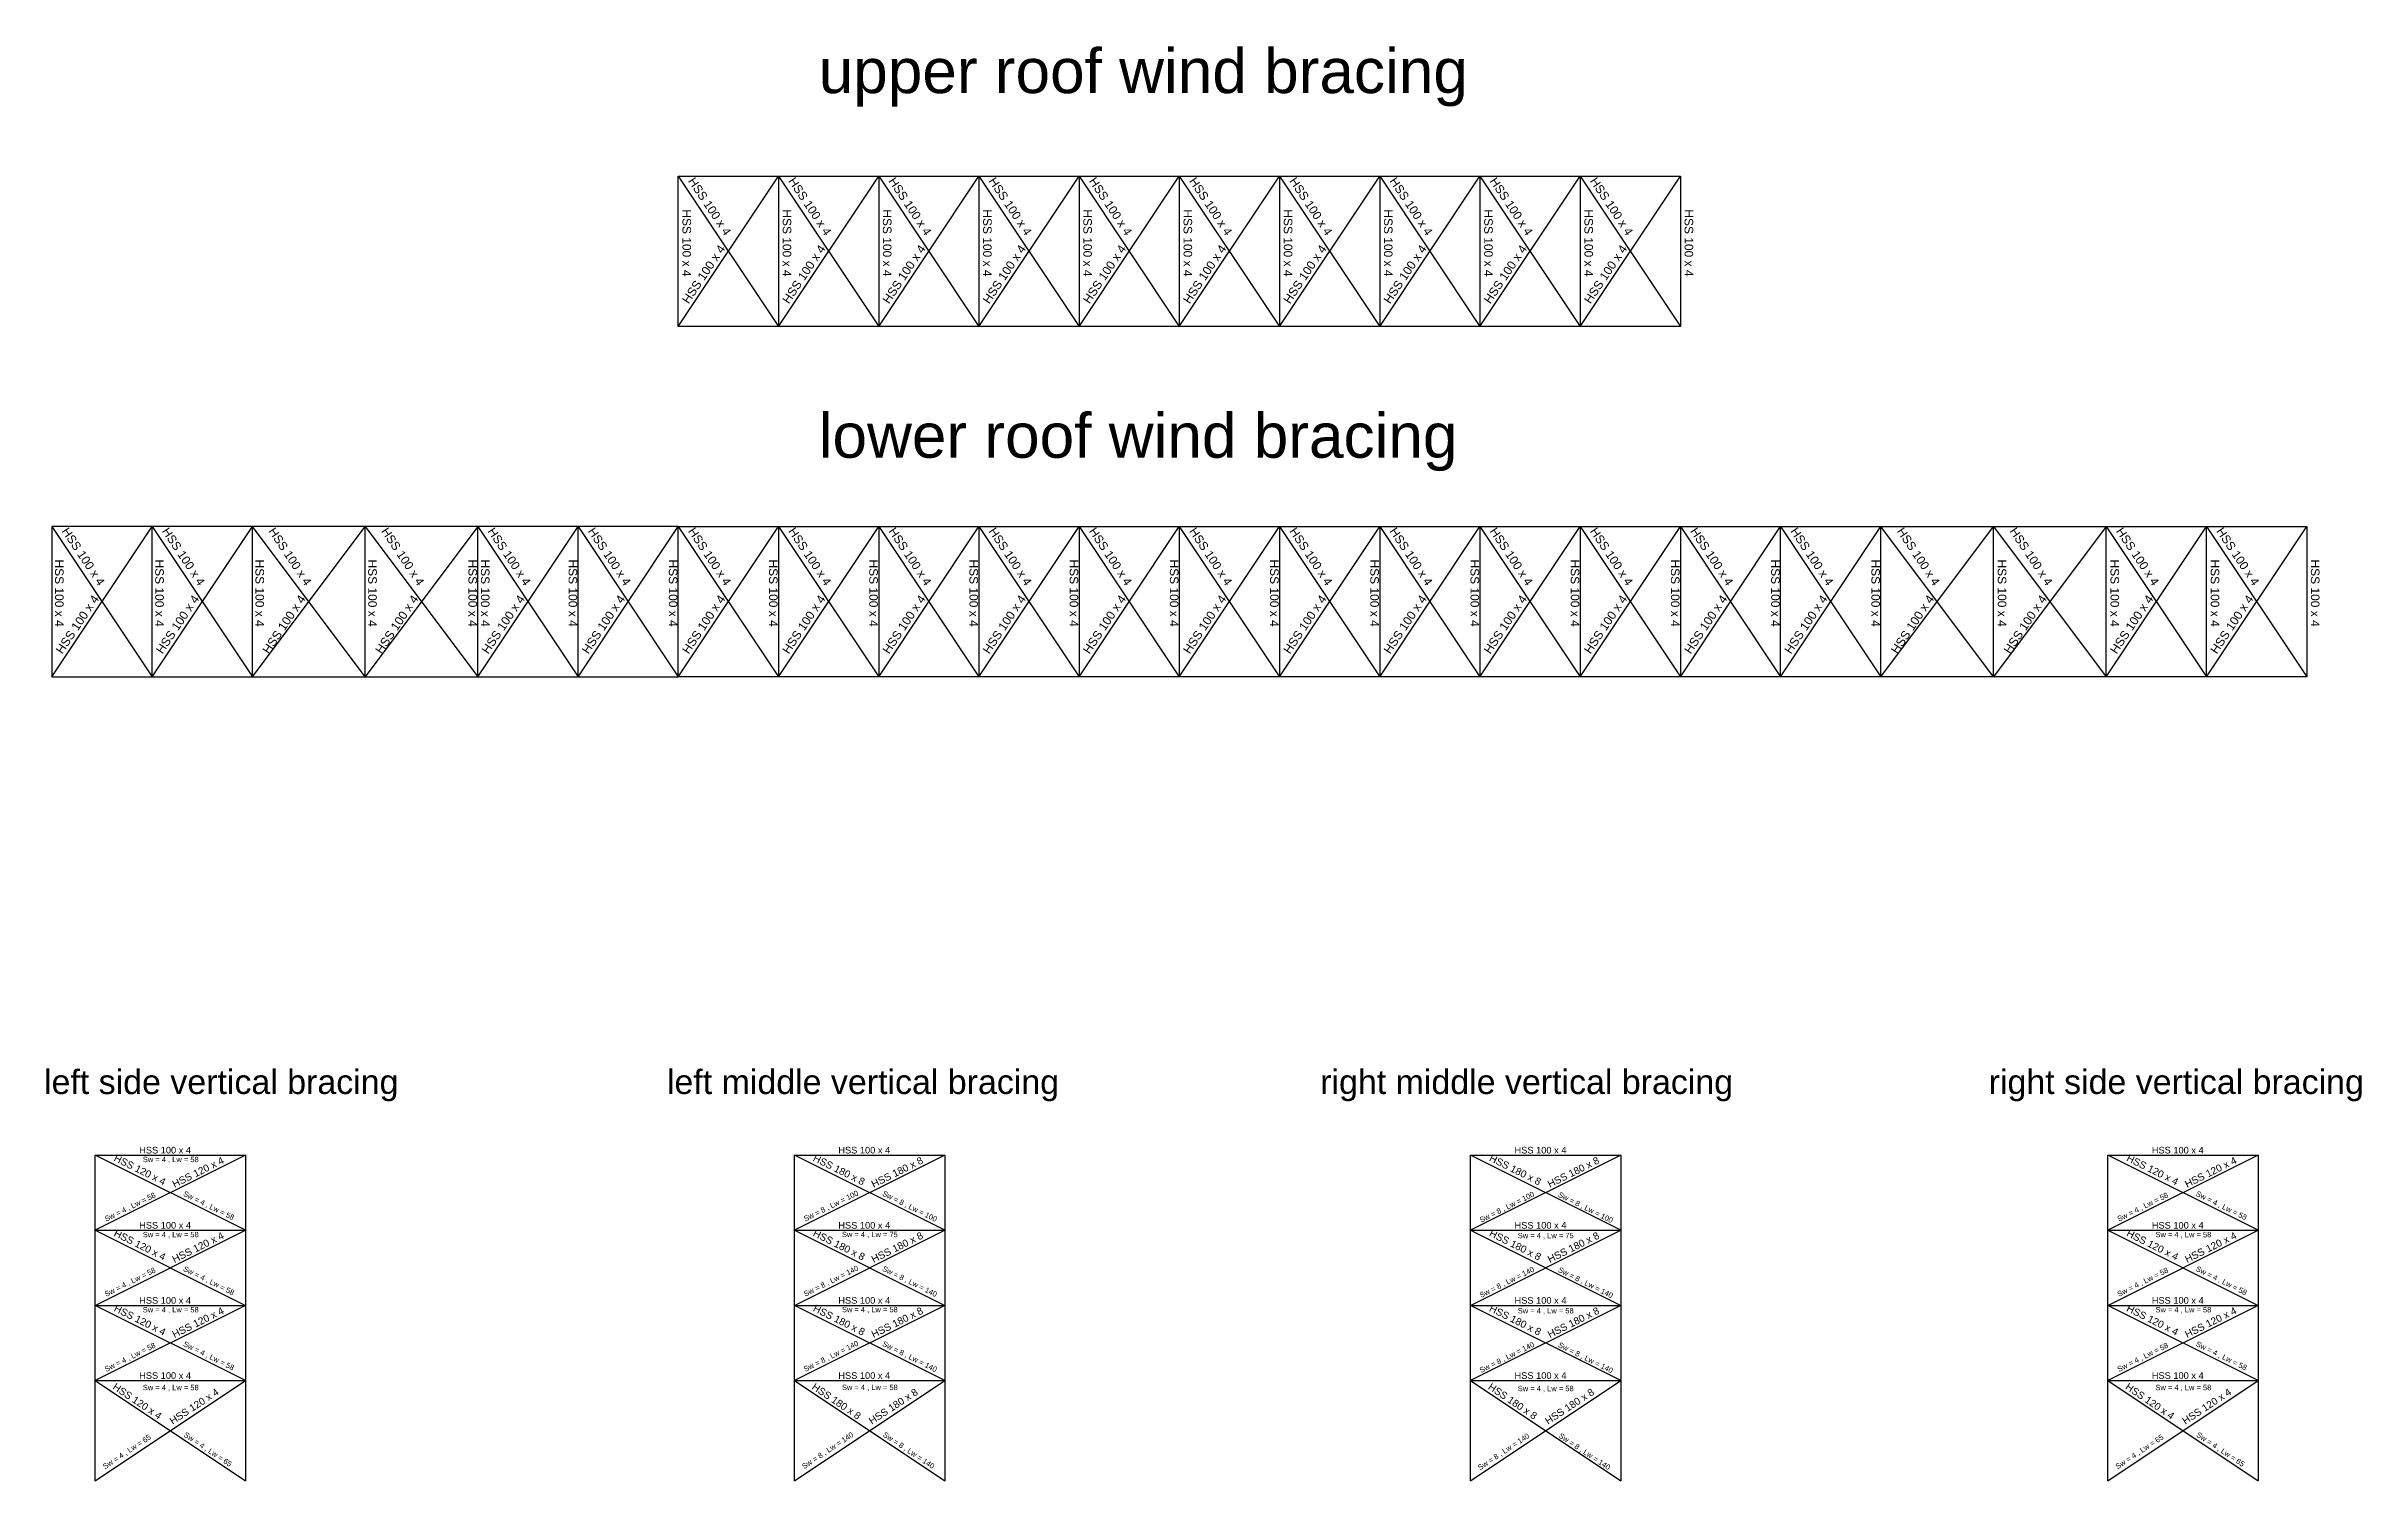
# Model space of a CAD drawing. Header units: inches. Extents: x -15 to 2803056, y 0 to 866270.
# Drawn here: x 541952 to 634372, y 111874 to 169154 of the extents above; entities that cross this region are included whole.
import ezdxf

# ---------------------------------------------------------------- set-up
doc = ezdxf.new("R2010")
doc.units = ezdxf.units.IN
doc.header["$LTSCALE"] = 100
doc.header["$MEASUREMENT"] = 0
for name, color, linetype in [('initial layout', 7, 'Continuous'), ('sections', 3, 'Continuous'), ('text', 3, 'Continuous')]:
    doc.layers.add(name, color=color, linetype=linetype)
doc.styles.get("Standard").update_dxf_attribs({"font": 'arial.ttf'})

msp = doc.modelspace()

# ---------------------------------------------------------------- texts
at = {"layer": 'sections'}
for s, height, rotation, p in [('HSS 100 x 4', 342.05809, 270, (567345.734, 162642.787)), ('HSS 100 x 4', 342.05809, 270, (571345.734, 162642.787)), ('HSS 100 x 4', 342.05809, 270, (575345.734, 162642.787)), ('HSS 100 x 4', 342.05809, 270, (579345.734, 162642.787)), ('HSS 100 x 4', 342.05809, 270, (583345.734, 162642.787)), ('HSS 100 x 4', 342.05809, 270, (587345.734, 162642.787)), ('HSS 100 x 4', 342.05809, 270, (591345.734, 162642.787)), ('HSS 100 x 4', 342.05809, 270, (595345.734, 162642.787)), ('HSS 100 x 4', 342.05809, 270, (599345.734, 162642.787)), ('HSS 100 x 4', 342.05809, 270, (603345.734, 162642.787)), ('HSS 100 x 4', 342.05809, 270, (607345.734, 162642.787)), ('HSS 100 x 4', 339.18552, 303.69006753, (542553.589, 149791.857)), ('HSS 100 x 4', 339.18552, 303.69006753, (546553.589, 149791.857)), ('HSS 100 x 4', 339.18552, 303.69006753, (550803.589, 149791.857)), ('HSS 100 x 4', 339.18552, 303.69006753, (555303.589, 149791.857)), ('HSS 100 x 4', 339.18552, 303.69006753, (559553.589, 149791.857)), ('HSS 100 x 4', 339.18552, 303.69006753, (563553.589, 149791.857)), ('HSS 100 x 4', 339.18552, 303.69006753, (567553.589, 149791.857)), ('HSS 100 x 4', 339.18552, 303.69006753, (571553.589, 149791.857)), ('HSS 100 x 4', 339.18552, 303.69006753, (575553.589, 149791.857)), ('HSS 100 x 4', 339.18552, 303.69006753, (579553.589, 149791.857)), ('HSS 100 x 4', 339.18552, 303.69006753, (583553.589, 149791.857)), ('HSS 100 x 4', 339.18552, 303.69006753, (587553.589, 149791.857)), ('HSS 100 x 4', 339.18552, 303.69006753, (591553.589, 149791.857)), ('HSS 100 x 4', 339.18552, 303.69006753, (595553.589, 149791.857)), ('HSS 100 x 4', 339.18552, 303.69006753, (599553.589, 149791.857)), ('HSS 100 x 4', 339.18552, 303.69006753, (603553.589, 149791.857)), ('HSS 100 x 4', 339.18552, 303.69006753, (607553.589, 149791.857)), ('HSS 100 x 4', 339.18552, 303.69006753, (611553.589, 149791.857)), ('HSS 100 x 4', 339.18552, 303.69006753, (615803.589, 149791.857)), ('HSS 100 x 4', 339.18552, 303.69006753, (620303.589, 149791.857)), ('HSS 100 x 4', 339.18552, 303.69006753, (624553.589, 149791.857)), ('HSS 100 x 4', 339.18552, 303.69006753, (628553.589, 149791.857)), ('HSS 100 x 4', 342.05809, 270, (542300.794, 148659.823)), ('HSS 100 x 4', 342.05809, 270, (546300.794, 148659.823)), ('HSS 100 x 4', 342.05809, 270, (550300.794, 148659.823)), ('HSS 100 x 4', 342.05809, 270, (554800.794, 148659.823)), ('HSS 100 x 4', 342.05809, 270, (558800.794, 148659.823)), ('HSS 100 x 4', 342.05809, 270, (559300.794, 148659.823)), ('HSS 100 x 4', 342.05809, 270, (562800.794, 148659.823)), ('HSS 100 x 4', 342.05809, 270, (566800.794, 148659.823)), ('HSS 100 x 4', 342.05809, 270, (570800.794, 148659.823)), ('HSS 100 x 4', 342.05809, 270, (574800.794, 148659.823)), ('HSS 100 x 4', 342.05809, 270, (578800.794, 148659.823)), ('HSS 100 x 4', 342.05809, 270, (582800.794, 148659.823)), ('HSS 100 x 4', 342.05809, 270, (586800.794, 148659.823)), ('HSS 100 x 4', 342.05809, 270, (590800.794, 148659.823)), ('HSS 100 x 4', 342.05809, 270, (594800.794, 148659.823)), ('HSS 100 x 4', 342.05809, 270, (598800.794, 148659.823)), ('HSS 100 x 4', 342.05809, 270, (602800.794, 148659.823)), ('HSS 100 x 4', 342.05809, 270, (606800.794, 148659.823)), ('HSS 100 x 4', 342.05809, 270, (610800.794, 148659.823)), ('HSS 100 x 4', 342.05809, 270, (614800.794, 148659.823)), ('HSS 100 x 4', 342.05809, 270, (619845.734, 148659.823)), ('HSS 100 x 4', 342.05809, 270, (624345.734, 148659.823)), ('HSS 100 x 4', 342.05809, 270, (628345.734, 148659.823)), ('HSS 100 x 4', 342.05809, 270, (632345.734, 148659.823)), ('HSS 100 x 4', 342.05809, 56.30993248, (542589.547, 144860.011)), ('HSS 100 x 4', 342.05809, 56.30993248, (546589.547, 144860.011)), ('HSS 100 x 4', 342.05809, 56.30993248, (550839.547, 144860.011)), ('HSS 100 x 4', 342.05809, 56.30993248, (555339.547, 144860.011)), ('HSS 100 x 4', 342.05809, 56.30993248, (559589.547, 144860.011)), ('HSS 100 x 4', 342.05809, 56.30993248, (563589.547, 144860.011)), ('HSS 100 x 4', 342.05809, 56.30993248, (567589.547, 144860.011)), ('HSS 100 x 4', 342.05809, 56.30993248, (571589.547, 144860.011)), ('HSS 100 x 4', 342.05809, 56.30993248, (575589.547, 144860.011)), ('HSS 100 x 4', 342.05809, 56.30993248, (579589.547, 144860.011)), ('HSS 100 x 4', 342.05809, 56.30993248, (583589.547, 144860.011)), ('HSS 100 x 4', 342.05809, 56.30993248, (587589.547, 144860.011)), ('HSS 100 x 4', 342.05809, 56.30993248, (591589.547, 144860.011)), ('HSS 100 x 4', 342.05809, 56.30993248, (595589.547, 144860.011)), ('HSS 100 x 4', 342.05809, 56.30993248, (599589.547, 144860.011)), ('HSS 100 x 4', 342.05809, 56.30993248, (603589.547, 144860.011)), ('HSS 100 x 4', 342.05809, 56.30993248, (607589.547, 144860.011)), ('HSS 100 x 4', 342.05809, 56.30993248, (611589.547, 144860.011)), ('HSS 100 x 4', 342.05809, 56.30993248, (615839.547, 144860.011)), ('HSS 100 x 4', 342.05809, 56.30993248, (620339.547, 144860.011)), ('HSS 100 x 4', 342.05809, 56.30993248, (624589.547, 144860.011)), ('HSS 100 x 4', 342.05809, 56.30993248, (628589.547, 144860.011)), ('HSS 120 x 4', 286.23342, 333.43494883, (544620.889, 124662.624)), ('HSS 100 x 4', 264.1553, 0, (545658.454, 124941.244)), ('Sw = 4 , Lw = 58', 214.28617, 0, (545805.043, 124595.441)), ('HSS 120 x 4', 286.23342, 26.56505118, (547068.025, 123565.685)), ('HSS 180 x 8', 286.23342, 333.43494883, (572527.991, 124662.624)), ('HSS 100 x 4', 264.1553, 0, (573565.556, 124941.244)), ('HSS 180 x 8', 286.23342, 26.56505118, (574975.127, 123565.685)), ('HSS 180 x 8', 286.23342, 333.43494883, (599520.211, 124662.624)), ('HSS 100 x 4', 264.1553, 0, (600557.776, 124941.244)), ('HSS 180 x 8', 286.23342, 26.56505118, (601967.347, 123565.685)), ('HSS 120 x 4', 286.23342, 333.43494883, (624956.325, 124662.624)), ('HSS 100 x 4', 264.1553, 0, (625993.89, 124941.244)), ('HSS 120 x 4', 286.23342, 26.56505118, (627403.461, 123565.685)), ('Sw = 4 , Lw = 58', 214.28617, 26.56505118, (544345.669, 122213.341)), ('Sw = 4 , Lw = 58', 214.28617, 333.43494883, (547393.784, 123266.184)), ('Sw = 8 , Lw = 100', 214.28617, 26.56505118, (572250.228, 122218.825)), ('Sw = 8 , Lw = 100', 214.28617, 333.43494883, (575298.342, 123271.669)), ('Sw = 8 , Lw = 100', 214.28617, 26.56505118, (599228.388, 122172.979)), ('Sw = 8 , Lw = 100', 214.28617, 333.43494883, (602276.503, 123225.822)), ('Sw = 4 , Lw = 58', 214.28617, 26.56505118, (624681.105, 122213.341)), ('Sw = 4 , Lw = 58', 214.28617, 333.43494883, (627729.219, 123266.184)), ('HSS 100 x 4', 264.1553, 0, (545658.454, 121941.244)), ('HSS 100 x 4', 264.1553, 0, (573565.556, 121941.244)), ('HSS 100 x 4', 264.1553, 0, (600557.776, 121941.244)), ('HSS 100 x 4', 264.1553, 0, (625993.89, 121941.244)), ('HSS 120 x 4', 286.23342, 333.43494883, (544620.889, 121662.624)), ('Sw = 4 , Lw = 58', 214.28617, 0, (545805.043, 121595.441)), ('HSS 120 x 4', 286.23342, 26.56505118, (547068.025, 120565.685)), ('HSS 180 x 8', 286.23342, 333.43494883, (572527.991, 121662.624)), ('Sw = 4 , Lw = 75', 214.28617, 0, (573709.602, 121600.926)), ('HSS 180 x 8', 286.23342, 26.56505118, (574975.127, 120565.685)), ('HSS 180 x 8', 286.23342, 333.43494883, (599520.211, 121662.624)), ('Sw = 4 , Lw = 75', 214.28617, 0, (600687.762, 121555.079)), ('HSS 180 x 8', 286.23342, 26.56505118, (601967.347, 120565.685)), ('HSS 120 x 4', 286.23342, 333.43494883, (624956.325, 121662.624)), ('Sw = 4 , Lw = 58', 214.28617, 0, (626140.478, 121595.441)), ('HSS 120 x 4', 286.23342, 26.56505118, (627403.461, 120565.685)), ('Sw = 4 , Lw = 58', 214.28617, 26.56505118, (544345.669, 119213.341)), ('Sw = 4 , Lw = 58', 214.28617, 333.43494883, (547393.784, 120266.184)), ('Sw = 8 , Lw = 140', 214.28617, 26.56505118, (572250.228, 119218.825)), ('Sw = 8 , Lw = 140', 214.28617, 333.43494883, (575298.342, 120271.669)), ('Sw = 8 , Lw = 140', 214.28617, 26.56505118, (599228.388, 119172.979)), ('Sw = 8 , Lw = 140', 214.28617, 333.43494883, (602276.503, 120225.822)), ('Sw = 4 , Lw = 58', 214.28617, 26.56505118, (624681.105, 119213.341)), ('Sw = 4 , Lw = 58', 214.28617, 333.43494883, (627729.219, 120266.184)), ('HSS 120 x 4', 286.23342, 333.43494883, (544620.889, 118662.624)), ('HSS 100 x 4', 264.1553, 0, (545658.454, 118941.244)), ('Sw = 4 , Lw = 58', 214.28617, 0, (545805.043, 118595.441)), ('HSS 120 x 4', 286.23342, 26.56505118, (547068.025, 117565.685)), ('HSS 180 x 8', 286.23342, 333.43494883, (572527.991, 118662.624)), ('HSS 100 x 4', 264.1553, 0, (573565.556, 118941.244)), ('Sw = 4 , Lw = 58', 214.28617, 0, (573709.602, 118600.926)), ('HSS 180 x 8', 286.23342, 26.56505118, (574975.127, 117565.685)), ('HSS 180 x 8', 286.23342, 333.43494883, (599520.211, 118662.624)), ('HSS 100 x 4', 264.1553, 0, (600557.776, 118941.244)), ('Sw = 4 , Lw = 58', 214.28617, 0, (600687.762, 118555.079)), ('HSS 180 x 8', 286.23342, 26.56505118, (601967.347, 117565.685)), ('HSS 120 x 4', 286.23342, 333.43494883, (624956.325, 118662.624)), ('HSS 100 x 4', 264.1553, 0, (625993.89, 118941.244)), ('Sw = 4 , Lw = 58', 214.28617, 0, (626140.478, 118595.441)), ('HSS 120 x 4', 286.23342, 26.56505118, (627403.461, 117565.685)), ('Sw = 4 , Lw = 58', 214.28617, 26.56505118, (544345.669, 116213.341)), ('Sw = 4 , Lw = 58', 214.28617, 333.43494883, (547393.784, 117266.184)), ('Sw = 8 , Lw = 140', 214.28617, 26.56505118, (572250.228, 116218.825)), ('Sw = 8 , Lw = 140', 214.28617, 333.43494883, (575298.342, 117271.669)), ('Sw = 8 , Lw = 140', 214.28617, 26.56505118, (599228.388, 116172.979)), ('Sw = 8 , Lw = 140', 214.28617, 333.43494883, (602276.503, 117225.822)), ('Sw = 4 , Lw = 58', 214.28617, 26.56505118, (624681.105, 116213.341)), ('Sw = 4 , Lw = 58', 214.28617, 333.43494883, (627729.219, 117266.184)), ('HSS 120 x 4', 286.23342, 326.00233198, (544574.215, 115555.395)), ('HSS 100 x 4', 264.1553, 0, (545658.454, 115941.244)), ('Sw = 4 , Lw = 58', 214.28617, 0, (545805.043, 115489.124)), ('HSS 120 x 4', 286.23342, 33.38246703, (546995.015, 114106.258)), ('HSS 180 x 8', 286.23342, 326.00233198, (572481.317, 115555.395)), ('HSS 100 x 4', 264.1553, 0, (573565.556, 115941.244)), ('Sw = 4 , Lw = 58', 214.28617, 0, (573709.602, 115494.609)), ('HSS 180 x 8', 286.23342, 33.38246703, (574902.117, 114106.258)), ('HSS 180 x 8', 286.23342, 326.00233198, (599473.537, 115555.395)), ('HSS 100 x 4', 264.1553, 0, (600557.776, 115941.244)), ('Sw = 4 , Lw = 58', 214.28617, 0, (600687.762, 115448.762)), ('HSS 180 x 8', 286.23342, 33.38246703, (601894.337, 114106.258)), ('HSS 120 x 4', 286.23342, 326.00233198, (624909.651, 115555.395)), ('HSS 100 x 4', 264.1553, 0, (625993.89, 115941.244)), ('Sw = 4 , Lw = 58', 214.28617, 0, (626140.478, 115489.124)), ('HSS 120 x 4', 286.23342, 33.38246703, (627330.451, 114106.258)), ('Sw = 4 , Lw = 65', 214.28617, 33.69006753, (544298.046, 112324.095)), ('Sw = 4 , Lw = 65', 214.28617, 326.30993248, (547415.955, 113655.735)), ('Sw = 8 , Lw = 140', 214.28617, 33.69006753, (572202.605, 112329.58)), ('Sw = 8 , Lw = 140', 214.28617, 326.30993248, (575320.514, 113661.22)), ('Sw = 8 , Lw = 140', 214.28617, 33.69006753, (599180.765, 112283.733)), ('Sw = 8 , Lw = 140', 214.28617, 326.30993248, (602298.675, 113615.373)), ('Sw = 4 , Lw = 65', 214.28617, 33.69006753, (624633.482, 112324.095)), ('Sw = 4 , Lw = 65', 214.28617, 326.30993248, (627751.391, 113655.735))]:
    msp.add_text(s, height=height, rotation=rotation, dxfattribs=at).set_placement(p)
at = {"layer": 'text'}
for s, height, p in [('upper roof wind bracing', 1775.33787, (572781.053, 167284.402)), ('lower roof wind bracing', 1775.33787, (572781.053, 152723.008)), ('left side vertical bracing', 969.34095, (541860.934, 127315.676)), ('left middle vertical bracing', 969.34095, (566724.501, 127315.676)), ('right middle vertical bracing', 969.34095, (592800.924, 127315.676)), ('right side vertical bracing', 969.34095, (619483.776, 127315.676))]:
    msp.add_text(s, height=height, dxfattribs=at).set_placement(p)

# ---------------------------------------------------------------- blocks, each defined once
blk = doc.blocks.new('*U64')
at = {"layer": 'sections'}
for height, rotation, p in [(339.19, 303.69007, (-755, 2372)), (342.06, 56.30993, (-719, -2560))]:
    blk.add_text('HSS 100 x 4', height=height, rotation=rotation, dxfattribs=at).set_placement(p)
blk = doc.blocks.new('*U65')
at = {"layer": 'sections', "color": 0, "linetype": 'ByBlock', "lineweight": -2, "transparency": 16777216}
for p in [(0, 0), (4000, 0), (8000, 0), (12000, 0), (16000, 0), (20000, 0), (24000, 0), (28000, 0), (32000, 0), (36000, 0)]:
    blk.add_blockref('*U64', p, dxfattribs=at)

# ---------------------------------------------------------------- linework, layer by layer
at = {"layer": 'initial layout'}
for p, q in [((567176.999, 163962.927), (607176.999, 163962.927)), ((567176.999, 157962.927), (567176.999, 163962.927)), ((567176.999, 163962.927), (571176.999, 157962.927)), ((567176.999, 157962.927), (571176.999, 163962.927)), ((571176.999, 163962.927), (571176.999, 157962.927)), ((571176.999, 163962.927), (575176.999, 157962.927)), ((571176.999, 157962.927), (575176.999, 163962.927)), ((575176.999, 163962.927), (575176.999, 157962.927)), ((575176.999, 163962.927), (579176.999, 157962.927)), ((575176.999, 157962.927), (579176.999, 163962.927)), ((579176.999, 163962.927), (579176.999, 157962.927)), ((579176.999, 163962.927), (583176.999, 157962.927)), ((579176.999, 157962.927), (583176.999, 163962.927)), ((583176.999, 163962.927), (583176.999, 157962.927)), ((583176.999, 163962.927), (587176.999, 157962.927)), ((583176.999, 157962.927), (587176.999, 163962.927)), ((587176.999, 163962.927), (587176.999, 157962.927)), ((587176.999, 163962.927), (591176.999, 157962.927)), ((587176.999, 157962.927), (591176.999, 163962.927)), ((591176.999, 163962.927), (591176.999, 157962.927)), ((591176.999, 163962.927), (595176.999, 157962.927)), ((591176.999, 157962.927), (595176.999, 163962.927)), ((595176.999, 163962.927), (595176.999, 157962.927)), ((595176.999, 163962.927), (599176.999, 157962.927)), ((595176.999, 157962.927), (599176.999, 163962.927)), ((599176.999, 163962.927), (599176.999, 157962.927)), ((599176.999, 163962.927), (603176.999, 157962.927)), ((599176.999, 157962.927), (603176.999, 163962.927)), ((603176.999, 163962.927), (603176.999, 157962.927)), ((603176.999, 163962.927), (607176.999, 157962.927)), ((603176.999, 157962.927), (607176.999, 163962.927)), ((607176.999, 163962.927), (607176.999, 157962.927)), ((607176.999, 157962.927), (567176.999, 157962.927)), ((567176.999, 149979.963), (542176.999, 149979.963)), ((542176.999, 149979.963), (542176.999, 143979.963)), ((542176.999, 149979.963), (546176.999, 143979.963)), ((542176.999, 143979.963), (546176.999, 149979.963)), ((546176.999, 143979.963), (546176.999, 149979.963)), ((546176.999, 149979.963), (550176.999, 143979.963)), ((546176.999, 143979.963), (550176.999, 149979.963)), ((550176.999, 143979.963), (550176.999, 149979.963)), ((550176.999, 143979.963), (554676.999, 149979.963)), ((554676.999, 143979.963), (550176.999, 149979.963)), ((554676.999, 143979.963), (554676.999, 149979.963)), ((554676.999, 149979.963), (559176.999, 143979.963)), ((559176.999, 149979.963), (554676.999, 143979.963)), ((559176.999, 143979.963), (559176.999, 149979.963)), ((559176.999, 149979.963), (563176.999, 143979.963)), ((559176.999, 143979.963), (563176.999, 149979.963)), ((563176.999, 143979.963), (563176.999, 149979.963)), ((563176.999, 149979.963), (567176.999, 143979.963)), ((563176.999, 143979.963), (567176.999, 149979.963)), ((567176.999, 149979.963), (607176.999, 149979.963)), ((567176.999, 143979.963), (567176.999, 149979.963)), ((567176.999, 149979.963), (571176.999, 143979.963)), ((567176.999, 143979.963), (571176.999, 149979.963)), ((571176.999, 149979.963), (571176.999, 143979.963)), ((571176.999, 149979.963), (575176.999, 143979.963)), ((571176.999, 143979.963), (575176.999, 149979.963)), ((575176.999, 149979.963), (575176.999, 143979.963)), ((575176.999, 149979.963), (579176.999, 143979.963)), ((575176.999, 143979.963), (579176.999, 149979.963)), ((579176.999, 149979.963), (579176.999, 143979.963)), ((579176.999, 149979.963), (583176.999, 143979.963)), ((579176.999, 143979.963), (583176.999, 149979.963)), ((583176.999, 149979.963), (583176.999, 143979.963)), ((583176.999, 149979.963), (587176.999, 143979.963)), ((583176.999, 143979.963), (587176.999, 149979.963)), ((587176.999, 149979.963), (587176.999, 143979.963)), ((587176.999, 149979.963), (591176.999, 143979.963)), ((587176.999, 143979.963), (591176.999, 149979.963)), ((591176.999, 149979.963), (591176.999, 143979.963)), ((591176.999, 149979.963), (595176.999, 143979.963)), ((591176.999, 143979.963), (595176.999, 149979.963)), ((595176.999, 149979.963), (595176.999, 143979.963)), ((595176.999, 149979.963), (599176.999, 143979.963)), ((595176.999, 143979.963), (599176.999, 149979.963)), ((599176.999, 149979.963), (599176.999, 143979.963)), ((599176.999, 149979.963), (603176.999, 143979.963)), ((599176.999, 143979.963), (603176.999, 149979.963)), ((603176.999, 149979.963), (603176.999, 143979.963)), ((603176.999, 149979.963), (607176.999, 143979.963)), ((603176.999, 143979.963), (607176.999, 149979.963)), ((607176.999, 149979.963), (607176.999, 143979.963)), ((607176.999, 149979.963), (632176.999, 149979.963)), ((607176.999, 149979.963), (611176.999, 143979.963)), ((607176.999, 143979.963), (611176.999, 149979.963)), ((611176.999, 143979.963), (611176.999, 149979.963)), ((611176.999, 149979.963), (615176.999, 143979.963)), ((611176.999, 143979.963), (615176.999, 149979.963)), ((615176.999, 143979.963), (615176.999, 149979.963)), ((615176.999, 143979.963), (619676.999, 149979.963)), ((619676.999, 143979.963), (615176.999, 149979.963)), ((619676.999, 143979.963), (619676.999, 149979.963)), ((619676.999, 149979.963), (624176.999, 143979.963)), ((624176.999, 149979.963), (619676.999, 143979.963)), ((624176.999, 143979.963), (624176.999, 149979.963)), ((624176.999, 149979.963), (628176.999, 143979.963)), ((624176.999, 143979.963), (628176.999, 149979.963)), ((628176.999, 143979.963), (628176.999, 149979.963)), ((628176.999, 149979.963), (632176.999, 143979.963)), ((628176.999, 143979.963), (632176.999, 149979.963)), ((632176.999, 149979.963), (632176.999, 143979.963)), ((542176.999, 143979.963), (567176.999, 143979.963)), ((607176.999, 143979.963), (567176.999, 143979.963)), ((632176.999, 143979.963), (607176.999, 143979.963)), ((543904.187, 111873.911), (543904.187, 124873.911)), ((543904.187, 124873.911), (549904.187, 124873.911)), ((549904.187, 121873.911), (543904.187, 124873.911)), ((549904.187, 124873.911), (543904.187, 121873.911)), ((549904.187, 124873.911), (549904.187, 111873.911)), ((571811.288, 111873.911), (571811.288, 124873.911)), ((571811.288, 124873.911), (577811.288, 124873.911)), ((577811.288, 121873.911), (571811.288, 124873.911)), ((577811.288, 124873.911), (571811.288, 121873.911)), ((577811.288, 124873.911), (577811.288, 111873.911)), ((598803.509, 111873.911), (598803.509, 124873.911)), ((598803.509, 124873.911), (604803.509, 124873.911)), ((604803.509, 121873.911), (598803.509, 124873.911)), ((604803.509, 124873.911), (598803.509, 121873.911)), ((604803.509, 124873.911), (604803.509, 111873.911)), ((624239.622, 111873.911), (624239.622, 124873.911)), ((624239.622, 124873.911), (630239.622, 124873.911)), ((630239.622, 121873.911), (624239.622, 124873.911)), ((630239.622, 124873.911), (624239.622, 121873.911)), ((630239.622, 124873.911), (630239.622, 111873.911)), ((543904.187, 121873.911), (549904.187, 121873.911)), ((543904.187, 118873.911), (549904.187, 121873.911)), ((543904.187, 121873.911), (549904.187, 118873.911)), ((571811.288, 121873.911), (577811.288, 121873.911)), ((571811.288, 118873.911), (577811.288, 121873.911)), ((571811.288, 121873.911), (577811.288, 118873.911)), ((598803.509, 121873.911), (604803.509, 121873.911)), ((598803.509, 118873.911), (604803.509, 121873.911)), ((598803.509, 121873.911), (604803.509, 118873.911)), ((624239.622, 121873.911), (630239.622, 121873.911)), ((624239.622, 118873.911), (630239.622, 121873.911)), ((624239.622, 121873.911), (630239.622, 118873.911)), ((543904.187, 118873.911), (549904.187, 118873.911)), ((549904.187, 115873.911), (543904.187, 118873.911)), ((549904.187, 118873.911), (543904.187, 115873.911)), ((571811.288, 118873.911), (577811.288, 118873.911)), ((577811.288, 115873.911), (571811.288, 118873.911)), ((577811.288, 118873.911), (571811.288, 115873.911)), ((598803.509, 118873.911), (604803.509, 118873.911)), ((604803.509, 115873.911), (598803.509, 118873.911)), ((604803.509, 118873.911), (598803.509, 115873.911)), ((624239.622, 118873.911), (630239.622, 118873.911)), ((630239.622, 115873.911), (624239.622, 118873.911)), ((630239.622, 118873.911), (624239.622, 115873.911)), ((543904.187, 115873.911), (549904.187, 115873.911)), ((543904.187, 111873.911), (549904.187, 115873.911)), ((543904.187, 115873.911), (549904.187, 111873.911)), ((571811.288, 115873.911), (577811.288, 115873.911)), ((571811.288, 111873.911), (577811.288, 115873.911)), ((571811.288, 115873.911), (577811.288, 111873.911)), ((598803.509, 115873.911), (604803.509, 115873.911)), ((598803.509, 111873.911), (604803.509, 115873.911)), ((598803.509, 115873.911), (604803.509, 111873.911)), ((624239.622, 115873.911), (630239.622, 115873.911)), ((624239.622, 111873.911), (630239.622, 115873.911)), ((624239.622, 115873.911), (630239.622, 111873.911))]:
    msp.add_line(p, q, dxfattribs=at)

# ---------------------------------------------------------------- block references
at = {"layer": 'sections'}
msp.add_blockref('*U65', (568308.179, 161402.958), dxfattribs=at)

msp.set_redraw_order([(e.dxf.handle, doc.entitydb.next_handle()) for e in msp.query("TEXT MTEXT ATTDEF DIMENSION ARC_DIMENSION")])  # texts and dimensions are drawn at this point

doc.saveas('drawing.dxf')
